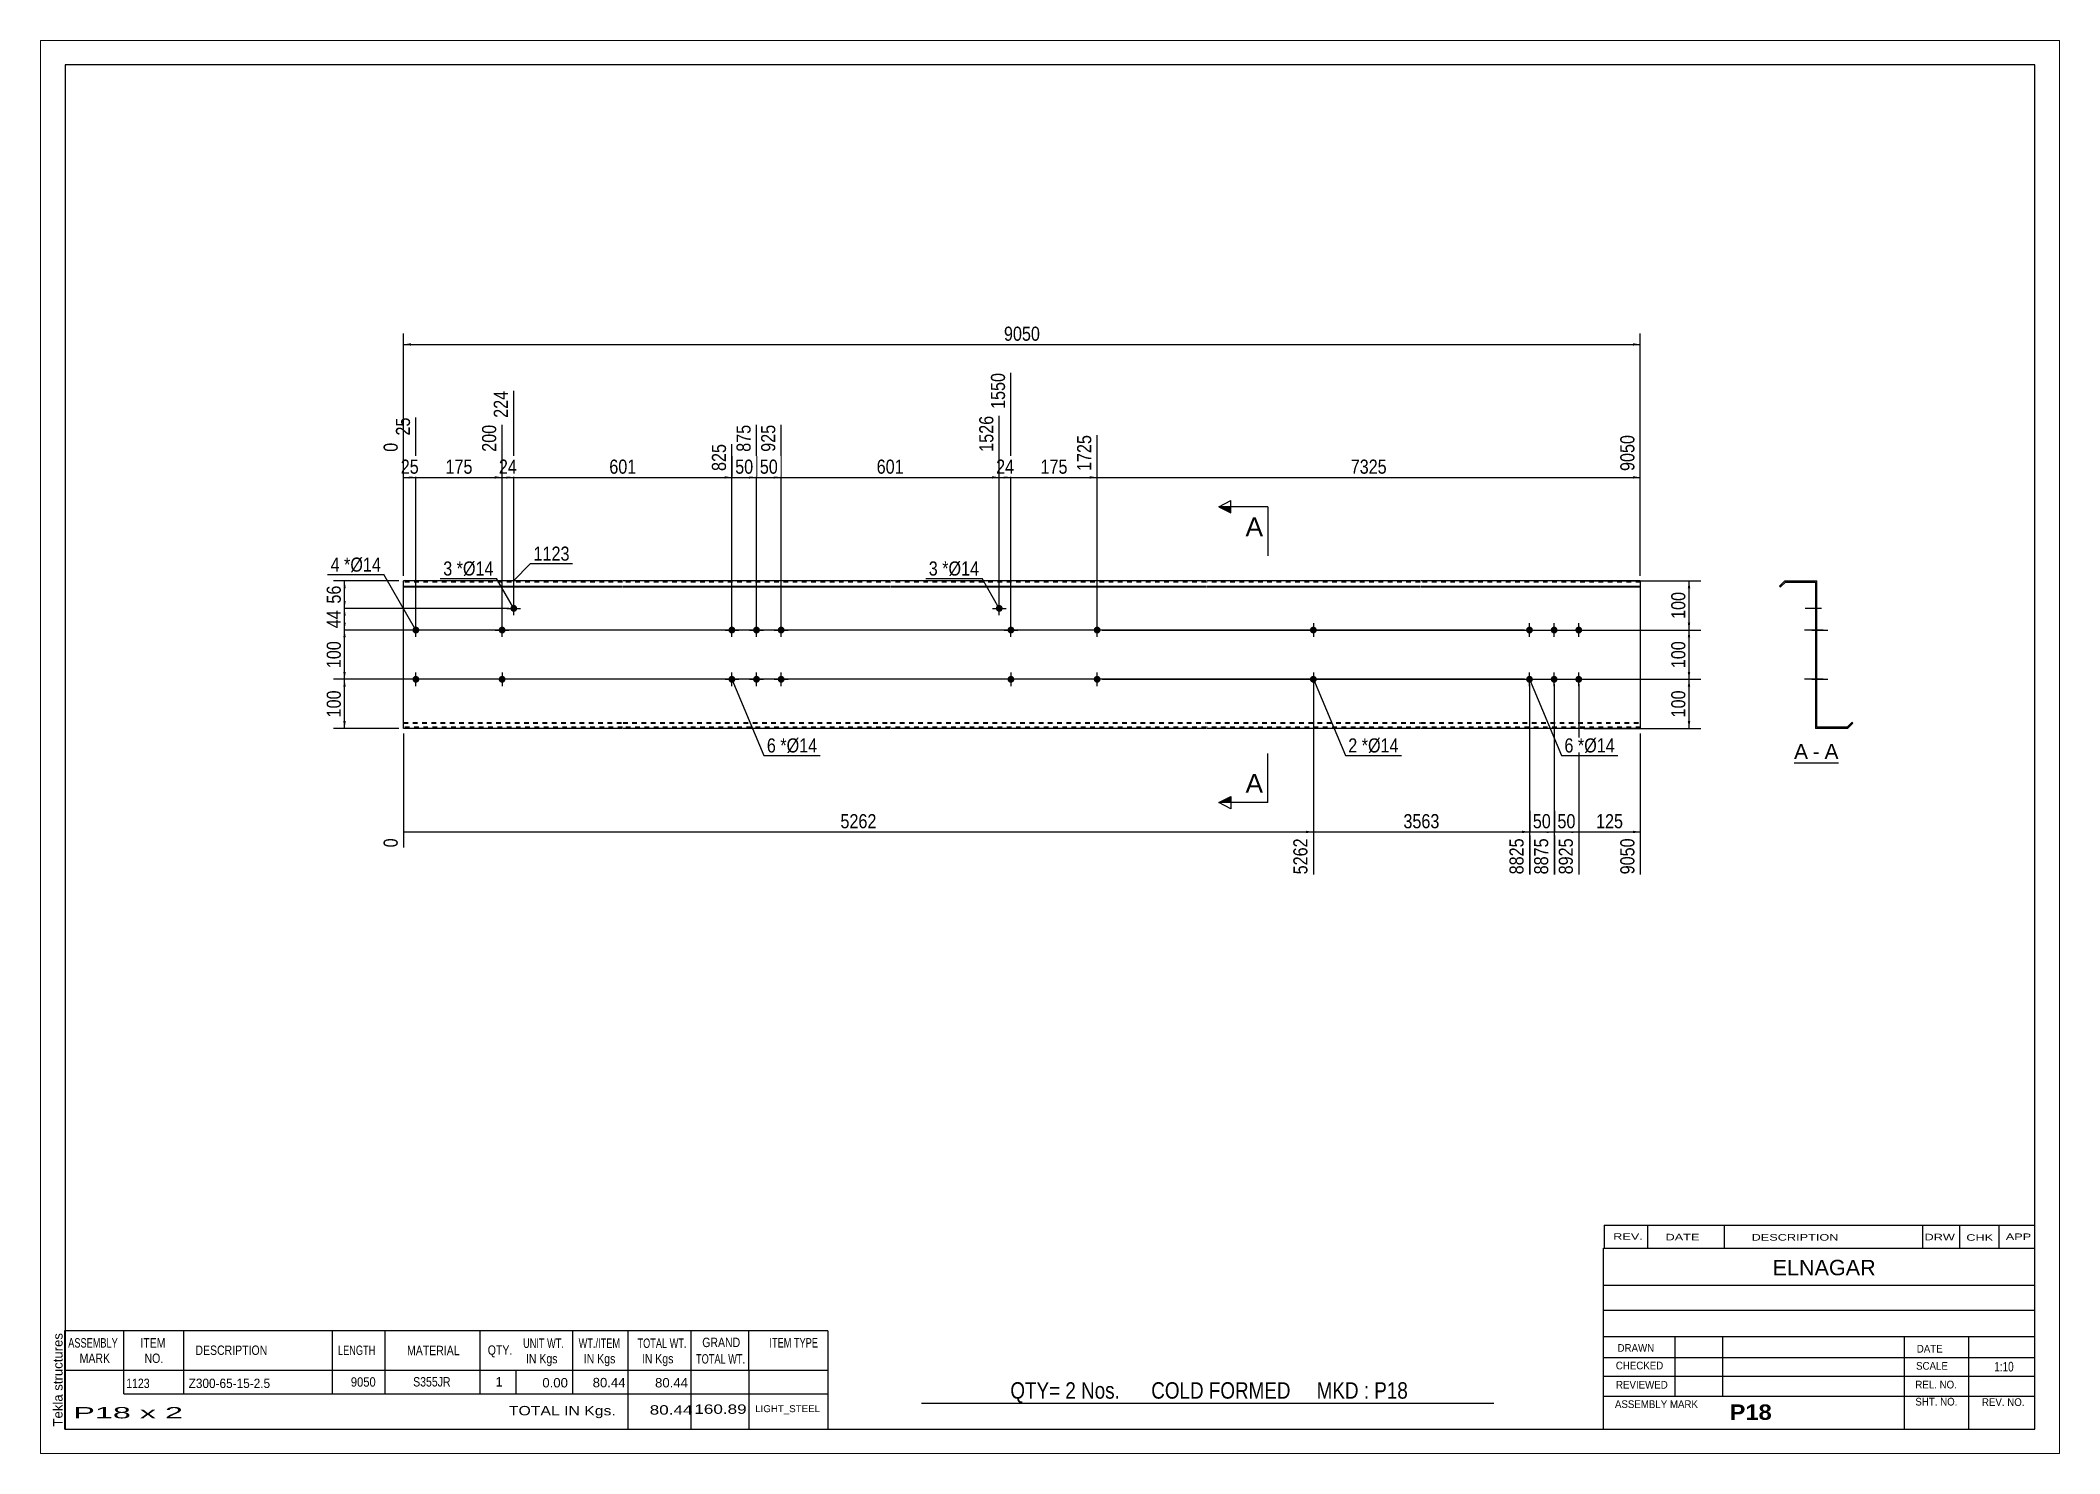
# Paper-space layout 'Layout1' of a CAD drawing. Header units: millimetres. Extents: x 0 to 410, y 0 to 287.
# The model-space entities are those that its viewports show. They can reach past a viewport. Long polylines and large blocks are cut down to what shows.
import ezdxf

# ---------------------------------------------------------------- set-up
doc = ezdxf.new("R2010")
doc.units = ezdxf.units.MM
doc.linetypes.add('DXK_LINE_DOT1', pattern=[1.8814, 0.9407, -0.9407])
doc.layers.add('Viewport layer', color=7, linetype='Continuous', plot=False)
doc.styles.add('Arial', font='ARIAL.TTF', dxfattribs={"height": 0.2})
doc.styles.add('Arial Bold', font='ARIALBD.TTF', dxfattribs={"height": 0.2})
doc.styles.add('Arial Narrow', font='ARIALN.TTF', dxfattribs={"height": 0.2})

# ---------------------------------------------------------------- blocks, each defined once
blk = doc.blocks.new('Unknown-629276472-1864')
at = {"color": 5, "linetype": 'Continuous'}
for p, q in [((331.25, 119.75), (-68.75, 119.75)), ((-68.75, 119.75), (-68.75, -157.25)), ((331.25, -157.25), (331.25, 119.75)), ((-68.75, -157.25), (331.25, -157.25))]:
    blk.add_line(p, q, dxfattribs=at)
at = {"color": 174, "linetype": 'Continuous', "style": 'Arial'}
blk.add_text('Tekla structures', height=1.9102, rotation=90, dxfattribs=at).set_placement((-69.25, -156.75))
blk = doc.blocks.new('Unknown-629276472-12 - 1220')
at = {"color": 7, "linetype": 'Continuous'}
blk.add_line((282.32, -21.95), (291.35, -21.95), dxfattribs=at)
at = {"color": 0, "linetype": 'Continuous'}
blk.add_wipeout([(285.16, -21.2), (285.16, -18), (282.32, -18), (282.32, -21.2)], dxfattribs=at)
blk.add_wipeout([(287.55, -21.2), (287.55, -18), (286.12, -18), (286.12, -21.2)], dxfattribs=at)
at = {"color": 96, "linetype": 'Continuous', "style": 'Arial'}
blk.add_text('A', height=3.06, dxfattribs=at).set_placement((282.32, -21.2))
at = {"color": 0, "linetype": 'Continuous'}
blk.add_wipeout([(291.35, -21.2), (291.35, -18), (288.51, -18), (288.51, -21.2)], dxfattribs=at)
at = {"color": 96, "linetype": 'Continuous', "style": 'Arial'}
for s, p in [('-', (286.12, -21.2)), ('A', (288.51, -21.2))]:
    blk.add_text(s, height=3.06, dxfattribs=at).set_placement(p)
blk = doc.blocks.new('Bolt-629276472-1207 - 1201')
at = {"linetype": 'Continuous'}
for points in [[(65.96, 5, -1), (67.36, 5, -1)], [(70.96, 5, -1), (72.36, 5, -1)], [(75.96, 5, -1), (77.36, 5, -1)], [(65.96, -5, -1), (67.36, -5, -1)], [(70.96, -5, -1), (72.36, -5, -1)], [(75.96, -5, -1), (77.36, -5, -1)]]:
    blk.add_hatch(color=3, dxfattribs=at).paths.add_polyline_path(points)
at = {"color": 3, "linetype": 'Continuous'}
for p, q in [((65.26, 5), (68.06, 5)), ((66.66, 3.6), (66.66, 6.4)), ((70.26, 5), (73.06, 5)), ((71.66, 3.6), (71.66, 6.4)), ((75.26, 5), (78.06, 5)), ((76.66, 3.6), (76.66, 6.4)), ((66.66, -6.4), (66.66, -3.6)), ((71.66, -6.4), (71.66, -3.6)), ((76.66, -6.4), (76.66, -3.6)), ((65.26, -5), (68.06, -5)), ((70.26, -5), (73.06, -5)), ((75.26, -5), (78.06, -5))]:
    blk.add_line(p, q, dxfattribs=at)
blk = doc.blocks.new('Bolt-629276472-1215 - 1201')
at = {"linetype": 'Continuous'}
for points in [[(1.8, -5, -1), (3.2, -5, -1)], [(140.12, -5, -1), (141.52, -5, -1)]]:
    blk.add_hatch(color=3, dxfattribs=at).paths.add_polyline_path(points)
at = {"color": 3, "linetype": 'Continuous'}
for p, q in [((2.5, -6.4), (2.5, -3.6)), ((140.82, -6.4), (140.82, -3.6)), ((3.9, -5), (1.1, -5)), ((142.22, -5), (139.42, -5))]:
    blk.add_line(p, q, dxfattribs=at)
blk = doc.blocks.new('Part-629276472-1204 - 1201')
at = {"color": 2, "linetype": 'Continuous'}
for p, q in [((0, -15), (0, 15)), ((44.46, 15), (0, 15)), ((0, 13.94), (44.46, 13.94)), ((0, 13.76), (44.46, 13.76)), ((98.76, 15), (44.56, 15)), ((44.56, 13.94), (98.76, 13.94)), ((44.56, 13.76), (98.76, 13.76)), ((162.92, 15), (98.86, 15)), ((98.86, 13.94), (162.92, 13.94)), ((98.86, 13.76), (162.92, 13.76)), ((206.42, 15), (163.02, 15)), ((163.02, 13.94), (206.42, 13.94)), ((163.02, 13.76), (206.42, 13.76)), ((251.11, 15), (206.52, 15)), ((206.52, 13.94), (251.11, 13.94)), ((206.52, 13.76), (251.11, 13.76)), ((251.11, 15), (251.11, -15)), ((44.46, -15), (0, -15)), ((98.76, -15), (44.56, -15)), ((162.92, -15), (98.86, -15)), ((206.42, -15), (163.02, -15)), ((251.11, -15), (206.52, -15))]:
    blk.add_line(p, q, dxfattribs=at)
at = {"color": 7, "linetype": 'DXK_LINE_DOT1'}
for p, q in [((44.46, 14.75), (0, 14.75)), ((98.76, 14.75), (44.56, 14.75)), ((162.92, 14.75), (98.86, 14.75)), ((206.42, 14.75), (163.02, 14.75)), ((251.11, 14.75), (206.52, 14.75)), ((0, -13.76), (44.46, -13.76)), ((0, -13.94), (44.46, -13.94)), ((44.46, -14.75), (0, -14.75)), ((44.56, -13.76), (98.76, -13.76)), ((44.56, -13.94), (98.76, -13.94)), ((98.76, -14.75), (44.56, -14.75)), ((98.86, -13.76), (162.92, -13.76)), ((98.86, -13.94), (162.92, -13.94)), ((162.92, -14.75), (98.86, -14.75)), ((163.02, -13.76), (206.42, -13.76)), ((163.02, -13.94), (206.42, -13.94)), ((206.42, -14.75), (163.02, -14.75)), ((206.52, -13.76), (251.11, -13.76)), ((206.52, -13.94), (251.11, -13.94)), ((251.11, -14.75), (206.52, -14.75))]:
    blk.add_line(p, q, dxfattribs=at)
blk = doc.blocks.new('Bolt-629276472-1205 - 1201')
at = {"linetype": 'Continuous'}
for points in [[(227.91, 5, -1), (229.31, 5, -1)], [(232.91, 5, -1), (234.31, 5, -1)], [(237.91, 5, -1), (239.31, 5, -1)], [(227.91, -5, -1), (229.31, -5, -1)], [(232.91, -5, -1), (234.31, -5, -1)], [(237.91, -5, -1), (239.31, -5, -1)]]:
    blk.add_hatch(color=3, dxfattribs=at).paths.add_polyline_path(points)
at = {"color": 3, "linetype": 'Continuous'}
for p, q in [((227.21, 5), (230.01, 5)), ((228.61, 3.6), (228.61, 6.4)), ((232.21, 5), (235.01, 5)), ((233.61, 3.6), (233.61, 6.4)), ((237.21, 5), (240.01, 5)), ((238.61, 3.6), (238.61, 6.4)), ((228.61, -6.4), (228.61, -3.6)), ((233.61, -6.4), (233.61, -3.6)), ((238.61, -6.4), (238.61, -3.6)), ((227.21, -5), (230.01, -5)), ((232.21, -5), (235.01, -5)), ((237.21, -5), (240.01, -5))]:
    blk.add_line(p, q, dxfattribs=at)
blk = doc.blocks.new('Bolt-629276472-1206 - 1201')
at = {"linetype": 'Continuous'}
for points in [[(185.42, 5, -1), (184.02, 5, -1)], [(185.42, -5, -1), (184.02, -5, -1)]]:
    blk.add_hatch(color=3, dxfattribs=at).paths.add_polyline_path(points)
at = {"color": 3, "linetype": 'Continuous'}
for p, q in [((186.12, 5), (183.32, 5)), ((184.72, 6.4), (184.72, 3.6)), ((184.72, -3.6), (184.72, -6.4)), ((186.12, -5), (183.32, -5))]:
    blk.add_line(p, q, dxfattribs=at)
blk = doc.blocks.new('Bolt-629276472-1208 - 1201')
at = {"linetype": 'Continuous'}
blk.add_hatch(color=3, dxfattribs=at).paths.add_polyline_path([(21.67, 9.4, -1), (23.07, 9.4, -1)])
at = {"color": 3, "linetype": 'Continuous'}
for p, q in [((20.97, 9.4), (23.77, 9.4)), ((22.37, 8), (22.37, 10.8))]:
    blk.add_line(p, q, dxfattribs=at)
blk = doc.blocks.new('Bolt-629276472-1209 - 1201')
at = {"linetype": 'Continuous'}
blk.add_hatch(color=3, dxfattribs=at).paths.add_polyline_path([(19.3, 5, -1), (20.7, 5, -1)])
at = {"color": 3, "linetype": 'Continuous'}
for p, q in [((18.6, 5), (21.4, 5)), ((20, 3.6), (20, 6.4))]:
    blk.add_line(p, q, dxfattribs=at)
blk = doc.blocks.new('Bolt-629276472-1210 - 1201')
at = {"linetype": 'Continuous'}
blk.add_hatch(color=3, dxfattribs=at).paths.add_polyline_path([(20.7, -5, -1), (19.3, -5, -1)])
at = {"color": 3, "linetype": 'Continuous'}
for p, q in [((20, -3.6), (20, -6.4)), ((21.4, -5), (18.6, -5))]:
    blk.add_line(p, q, dxfattribs=at)
blk = doc.blocks.new('Bolt-629276472-1211 - 1201')
at = {"linetype": 'Continuous'}
blk.add_hatch(color=3, dxfattribs=at).paths.add_polyline_path([(120.25, 9.4, -1), (121.65, 9.4, -1)])
at = {"color": 3, "linetype": 'Continuous'}
for p, q in [((119.55, 9.4), (122.35, 9.4)), ((120.95, 8), (120.95, 10.8))]:
    blk.add_line(p, q, dxfattribs=at)
blk = doc.blocks.new('Bolt-629276472-1212 - 1201')
at = {"linetype": 'Continuous'}
blk.add_hatch(color=3, dxfattribs=at).paths.add_polyline_path([(122.62, 5, -1), (124.02, 5, -1)])
at = {"color": 3, "linetype": 'Continuous'}
for p, q in [((121.92, 5), (124.72, 5)), ((123.32, 3.6), (123.32, 6.4))]:
    blk.add_line(p, q, dxfattribs=at)
blk = doc.blocks.new('Bolt-629276472-1213 - 1201')
at = {"linetype": 'Continuous'}
blk.add_hatch(color=3, dxfattribs=at).paths.add_polyline_path([(124.02, -5, -1), (122.62, -5, -1)])
at = {"color": 3, "linetype": 'Continuous'}
for p, q in [((123.32, -3.6), (123.32, -6.4)), ((124.72, -5), (121.92, -5))]:
    blk.add_line(p, q, dxfattribs=at)
blk = doc.blocks.new('Bolt-629276472-1214 - 1201')
at = {"linetype": 'Continuous'}
for points in [[(1.8, 5, -1), (3.2, 5, -1)], [(140.12, 5, -1), (141.52, 5, -1)]]:
    blk.add_hatch(color=3, dxfattribs=at).paths.add_polyline_path(points)
at = {"color": 3, "linetype": 'Continuous'}
for p, q in [((3.9, 5), (1.1, 5)), ((2.5, 3.6), (2.5, 6.4)), ((142.22, 5), (139.42, 5)), ((140.82, 3.6), (140.82, 6.4))]:
    blk.add_line(p, q, dxfattribs=at)
blk = doc.blocks.new('Bolt-629276472-1224 - 1220')
at = {"linetype": 'Continuous'}
for points in [[(286.71, 5.7), (286.71, 4.3), (286.96, 4.3), (286.96, 5.7)], [(286.71, 5.7), (286.71, 4.3), (286.96, 4.3), (286.96, 5.7)], [(286.71, 5.7), (286.71, 4.3), (286.96, 4.3), (286.96, 5.7)], [(286.71, -4.3), (286.71, -5.7), (286.96, -5.7), (286.96, -4.3)], [(286.71, -4.3), (286.71, -5.7), (286.96, -5.7), (286.96, -4.3)], [(286.71, -4.3), (286.71, -5.7), (286.96, -5.7), (286.96, -4.3)]]:
    blk.add_hatch(color=3, dxfattribs=at).paths.add_polyline_path(points)
at = {"color": 3, "linetype": 'Continuous'}
for p, q in [((288.26, 5), (284.46, 5)), ((288.26, 5), (284.46, 5)), ((288.26, 5), (284.46, 5)), ((286.96, 5.7), (286.71, 5.7)), ((286.96, 5.7), (286.71, 5.7)), ((286.96, 5.7), (286.71, 5.7)), ((286.96, 4.3), (286.71, 4.3)), ((286.96, 4.3), (286.71, 4.3)), ((286.96, 4.3), (286.71, 4.3)), ((288.26, -5), (284.46, -5)), ((288.26, -5), (284.46, -5)), ((288.26, -5), (284.46, -5)), ((286.96, -4.3), (286.71, -4.3)), ((286.96, -4.3), (286.71, -4.3)), ((286.96, -4.3), (286.71, -4.3)), ((286.96, -5.7), (286.71, -5.7)), ((286.96, -5.7), (286.71, -5.7)), ((286.96, -5.7), (286.71, -5.7))]:
    blk.add_line(p, q, dxfattribs=at)
blk = doc.blocks.new('Part-629276472-1221 - 1220')
at = {"color": 2, "linetype": 'Continuous'}
for p, q in [((280.46, 15), (279.4, 13.94)), ((279.4, 13.94), (279.58, 13.76)), ((279.58, 13.76), (280.56, 14.75)), ((280.46, 15), (286.96, 15)), ((280.56, 14.75), (286.71, 14.75)), ((286.71, 14.75), (286.71, -15)), ((286.96, -14.75), (286.96, 15)), ((293.21, -15), (286.71, -15)), ((293.11, -14.75), (286.96, -14.75)), ((294.09, -13.76), (293.11, -14.75)), ((293.21, -15), (294.27, -13.94)), ((294.27, -13.94), (294.09, -13.76))]:
    blk.add_line(p, q, dxfattribs=at)
blk = doc.blocks.new('Bolt-629276472-1222 - 1220')
at = {"linetype": 'Continuous'}
for points in [[(286.71, 5.7), (286.71, 4.3), (286.96, 4.3), (286.96, 5.7)], [(286.71, 5.7), (286.71, 4.3), (286.96, 4.3), (286.96, 5.7)], [(286.71, 5.7), (286.71, 4.3), (286.96, 4.3), (286.96, 5.7)], [(286.71, -4.3), (286.71, -5.7), (286.96, -5.7), (286.96, -4.3)], [(286.71, -4.3), (286.71, -5.7), (286.96, -5.7), (286.96, -4.3)], [(286.71, -4.3), (286.71, -5.7), (286.96, -5.7), (286.96, -4.3)]]:
    blk.add_hatch(color=3, dxfattribs=at).paths.add_polyline_path(points)
at = {"color": 3, "linetype": 'Continuous'}
for p, q in [((288.26, 5), (284.46, 5)), ((288.26, 5), (284.46, 5)), ((288.26, 5), (284.46, 5)), ((286.96, 5.7), (286.71, 5.7)), ((286.96, 5.7), (286.71, 5.7)), ((286.96, 5.7), (286.71, 5.7)), ((286.96, 4.3), (286.71, 4.3)), ((286.96, 4.3), (286.71, 4.3)), ((286.96, 4.3), (286.71, 4.3)), ((288.26, -5), (284.46, -5)), ((288.26, -5), (284.46, -5)), ((288.26, -5), (284.46, -5)), ((286.96, -4.3), (286.71, -4.3)), ((286.96, -4.3), (286.71, -4.3)), ((286.96, -4.3), (286.71, -4.3)), ((286.96, -5.7), (286.71, -5.7)), ((286.96, -5.7), (286.71, -5.7)), ((286.96, -5.7), (286.71, -5.7))]:
    blk.add_line(p, q, dxfattribs=at)
blk = doc.blocks.new('Bolt-629276472-1223 - 1220')
at = {"linetype": 'Continuous'}
for points in [[(286.96, 4.3), (286.96, 5.7), (286.71, 5.7), (286.71, 4.3)], [(286.96, -5.7), (286.96, -4.3), (286.71, -4.3), (286.71, -5.7)]]:
    blk.add_hatch(color=3, dxfattribs=at).paths.add_polyline_path(points)
at = {"color": 3, "linetype": 'Continuous'}
for p, q in [((286.96, 5), (284.71, 5)), ((286.96, 5.7), (286.71, 5.7)), ((286.96, 4.3), (286.71, 4.3)), ((286.96, -5), (284.71, -5)), ((286.96, -4.3), (286.71, -4.3)), ((286.96, -5.7), (286.71, -5.7))]:
    blk.add_line(p, q, dxfattribs=at)
blk = doc.blocks.new('Bolt-629276472-1225 - 1220')
at = {"linetype": 'Continuous'}
blk.add_hatch(color=3, dxfattribs=at).paths.add_polyline_path([(286.71, 10.1), (286.71, 8.7), (286.96, 8.7), (286.96, 10.1)])
at = {"color": 3, "linetype": 'Continuous'}
for p, q in [((287.91, 9.4), (284.61, 9.4)), ((286.96, 10.1), (286.71, 10.1)), ((286.96, 8.7), (286.71, 8.7))]:
    blk.add_line(p, q, dxfattribs=at)
blk = doc.blocks.new('Bolt-629276472-1226 - 1220')
at = {"linetype": 'Continuous'}
blk.add_hatch(color=3, dxfattribs=at).paths.add_polyline_path([(286.71, 5.7), (286.71, 4.3), (286.96, 4.3), (286.96, 5.7)])
at = {"color": 3, "linetype": 'Continuous'}
for p, q in [((287.91, 5), (284.61, 5)), ((286.96, 5.7), (286.71, 5.7)), ((286.96, 4.3), (286.71, 4.3))]:
    blk.add_line(p, q, dxfattribs=at)
blk = doc.blocks.new('Bolt-629276472-1227 - 1220')
at = {"linetype": 'Continuous'}
blk.add_hatch(color=3, dxfattribs=at).paths.add_polyline_path([(286.96, -5.7), (286.96, -4.3), (286.71, -4.3), (286.71, -5.7)])
at = {"color": 3, "linetype": 'Continuous'}
for p, q in [((286.96, -4.3), (286.71, -4.3)), ((287.76, -5), (286.71, -5)), ((286.96, -5.7), (286.71, -5.7))]:
    blk.add_line(p, q, dxfattribs=at)
blk = doc.blocks.new('Bolt-629276472-1228 - 1220')
at = {"linetype": 'Continuous'}
blk.add_hatch(color=3, dxfattribs=at).paths.add_polyline_path([(286.71, 10.1), (286.71, 8.7), (286.96, 8.7), (286.96, 10.1)])
at = {"color": 3, "linetype": 'Continuous'}
for p, q in [((287.91, 9.4), (284.61, 9.4)), ((286.96, 10.1), (286.71, 10.1)), ((286.96, 8.7), (286.71, 8.7))]:
    blk.add_line(p, q, dxfattribs=at)
blk = doc.blocks.new('Bolt-629276472-1229 - 1220')
at = {"linetype": 'Continuous'}
blk.add_hatch(color=3, dxfattribs=at).paths.add_polyline_path([(286.71, 5.7), (286.71, 4.3), (286.96, 4.3), (286.96, 5.7)])
at = {"color": 3, "linetype": 'Continuous'}
for p, q in [((287.91, 5), (284.61, 5)), ((286.96, 5.7), (286.71, 5.7)), ((286.96, 4.3), (286.71, 4.3))]:
    blk.add_line(p, q, dxfattribs=at)
blk = doc.blocks.new('Bolt-629276472-1230 - 1220')
at = {"linetype": 'Continuous'}
blk.add_hatch(color=3, dxfattribs=at).paths.add_polyline_path([(286.96, -5.7), (286.96, -4.3), (286.71, -4.3), (286.71, -5.7)])
at = {"color": 3, "linetype": 'Continuous'}
for p, q in [((286.96, -4.3), (286.71, -4.3)), ((287.76, -5), (286.71, -5)), ((286.96, -5.7), (286.71, -5.7))]:
    blk.add_line(p, q, dxfattribs=at)
blk = doc.blocks.new('Bolt-629276472-1231 - 1220')
at = {"linetype": 'Continuous'}
blk.add_hatch(color=3, dxfattribs=at).paths.add_polyline_path([(286.71, 5.7), (286.71, 4.3), (286.96, 4.3), (286.96, 5.7)])
blk.add_hatch(color=3, dxfattribs=at).paths.add_polyline_path([(286.71, 5.7), (286.71, 4.3), (286.96, 4.3), (286.96, 5.7)])
at = {"color": 3, "linetype": 'Continuous'}
for p, q in [((285.91, 5), (289.21, 5)), ((285.91, 5), (289.21, 5)), ((286.71, 5.7), (286.96, 5.7)), ((286.71, 5.7), (286.96, 5.7)), ((286.71, 4.3), (286.96, 4.3)), ((286.71, 4.3), (286.96, 4.3))]:
    blk.add_line(p, q, dxfattribs=at)
blk = doc.blocks.new('Bolt-629276472-1232 - 1220')
at = {"linetype": 'Continuous'}
blk.add_hatch(color=3, dxfattribs=at).paths.add_polyline_path([(286.71, -4.3), (286.71, -5.7), (286.96, -5.7), (286.96, -4.3)])
blk.add_hatch(color=3, dxfattribs=at).paths.add_polyline_path([(286.71, -4.3), (286.71, -5.7), (286.96, -5.7), (286.96, -4.3)])
at = {"color": 3, "linetype": 'Continuous'}
for p, q in [((285.91, -5), (289.21, -5)), ((285.91, -5), (289.21, -5)), ((286.71, -4.3), (286.96, -4.3)), ((286.71, -4.3), (286.96, -4.3)), ((286.71, -5.7), (286.96, -5.7)), ((286.71, -5.7), (286.96, -5.7))]:
    blk.add_line(p, q, dxfattribs=at)
blk = doc.blocks.new('StraightDimension-629276472-1334 - 1201')
at = {"linetype": 'Continuous'}
for points in [[(260.75, 13.5), (261, 15), (261.25, 13.5)], [(261.25, 6.5), (261, 5), (260.75, 6.5)]]:
    blk.add_hatch(color=7, dxfattribs=at).paths.add_polyline_path(points)
at = {"color": 7, "linetype": 'Continuous'}
for p, q in [((239.61, 15), (263.4, 15)), ((261, 5), (261, 15)), ((141.82, 5), (263.4, 5))]:
    blk.add_line(p, q, dxfattribs=at)
at = {"color": 0}
blk.add_wipeout([(260.85, 13.34), (256.65, 13.34), (256.65, 6.66), (260.85, 6.66)], dxfattribs=at)
at = {"color": 3, "style": 'Arial Narrow'}
blk.add_text('100', height=2.863, rotation=90.0002, dxfattribs=at).set_placement((260.25, 7.26))
blk = doc.blocks.new('StraightDimension-629276472-1295 - 1201')
at = {"linetype": 'Continuous'}
blk.add_hatch(color=7, dxfattribs=at).paths.add_polyline_path([(237.11, -35.75), (238.61, -36), (237.11, -36.25)])
at = {"color": 7, "linetype": 'Continuous'}
for p, q in [((233.61, -6), (233.61, -44.61)), ((238.61, -6), (238.61, -44.61)), ((233.61, -36), (238.61, -36))]:
    blk.add_line(p, q, dxfattribs=at)
at = {"color": 0}
blk.add_wipeout([(238.54, -35.85), (238.54, -31.65), (233.69, -31.65), (233.69, -35.85)], dxfattribs=at)
at = {"color": 0, "linetype": 'Continuous'}
blk.add_wipeout([(238.01, -36.7), (233.81, -36.7), (233.81, -45.21), (238.01, -45.21)], dxfattribs=at)
at = {"color": 3, "style": 'Arial Narrow'}
blk.add_text('50', height=2.863, dxfattribs=at).set_placement((234.29, -35.25))
at = {"color": 3, "linetype": 'Continuous', "style": 'Arial Narrow'}
blk.add_text('8925', height=2.863, rotation=90.0002, dxfattribs=at).set_placement((237.41, -44.61))
blk = doc.blocks.new('StraightDimension-629276472-1314 - 1201')
at = {"linetype": 'Continuous'}
for points in [[(-12.25, 13.5), (-12, 15), (-11.75, 13.5)], [(-11.75, 10.9), (-12, 9.4), (-12.25, 10.9)]]:
    blk.add_hatch(color=7, dxfattribs=at).paths.add_polyline_path(points)
at = {"color": 7, "linetype": 'Continuous'}
for p, q in [((-1, 15), (-14.25, 15)), ((-12, 9.4), (-12, 15)), ((21.37, 9.4), (-14.25, 9.4))]:
    blk.add_line(p, q, dxfattribs=at)
at = {"color": 0}
blk.add_wipeout([(-12.15, 14.63), (-16.35, 14.63), (-16.35, 9.77), (-12.15, 9.77)], dxfattribs=at)
at = {"color": 3, "style": 'Arial Narrow'}
blk.add_text('56', height=2.863, rotation=90.0002, dxfattribs=at).set_placement((-12.75, 10.37))
blk = doc.blocks.new('StraightDimension-629276472-1317 - 1201')
at = {"linetype": 'Continuous'}
for points in [[(-12.25, -6.5), (-12, -5), (-11.75, -6.5)], [(-11.75, -13.5), (-12, -15), (-12.25, -13.5)]]:
    blk.add_hatch(color=7, dxfattribs=at).paths.add_polyline_path(points)
at = {"color": 7, "linetype": 'Continuous'}
for p, q in [((227.61, -5), (-14.25, -5)), ((-12, -15), (-12, -5)), ((-1, -15), (-14.25, -15))]:
    blk.add_line(p, q, dxfattribs=at)
at = {"color": 0}
blk.add_wipeout([(-12.15, -6.66), (-16.35, -6.66), (-16.35, -13.34), (-12.15, -13.34)], dxfattribs=at)
at = {"color": 3, "style": 'Arial Narrow'}
blk.add_text('100', height=2.863, rotation=90.0002, dxfattribs=at).set_placement((-12.75, -12.74))
blk = doc.blocks.new('StraightDimension-629276472-1246 - 1201')
at = {"linetype": 'Continuous'}
blk.add_hatch(color=7, dxfattribs=at).paths.add_polyline_path([(139.32, 36.25), (140.82, 36), (139.32, 35.75)])
at = {"color": 7, "linetype": 'Continuous'}
for p, q in [((123.32, 6), (123.32, 57.21)), ((140.82, 6), (140.82, 44.61)), ((123.32, 36), (140.82, 36))]:
    blk.add_line(p, q, dxfattribs=at)
at = {"color": 0}
blk.add_wipeout([(135.41, 36.15), (135.41, 40.35), (128.73, 40.35), (128.73, 36.15)], dxfattribs=at)
at = {"color": 0, "linetype": 'Continuous'}
blk.add_wipeout([(140.22, 45.21), (136.02, 45.21), (136.02, 36.7), (140.22, 36.7)], dxfattribs=at)
at = {"color": 3, "linetype": 'Continuous', "style": 'Arial Narrow'}
blk.add_text('1725', height=2.863, rotation=90.0002, dxfattribs=at).set_placement((139.62, 37.3))
at = {"color": 3, "style": 'Arial Narrow'}
blk.add_text('175', height=2.863, dxfattribs=at).set_placement((129.33, 36.75))
blk = doc.blocks.new('StraightDimension-629276472-1245 - 1201')
at = {"linetype": 'Continuous'}
blk.add_hatch(color=7, dxfattribs=at).paths.add_polyline_path([(249.61, 36.25), (251.11, 36), (249.61, 35.75)])
at = {"color": 7, "linetype": 'Continuous'}
for p, q in [((140.82, 6), (140.82, 44.61)), ((251.11, 16), (251.11, 44.61)), ((140.82, 36), (251.11, 36))]:
    blk.add_line(p, q, dxfattribs=at)
at = {"color": 0, "linetype": 'Continuous'}
blk.add_wipeout([(250.51, 45.21), (246.31, 45.21), (246.31, 36.7), (250.51, 36.7)], dxfattribs=at)
at = {"color": 0}
blk.add_wipeout([(200.22, 36.15), (200.22, 40.35), (191.71, 40.35), (191.71, 36.15)], dxfattribs=at)
at = {"color": 3, "linetype": 'Continuous', "style": 'Arial Narrow'}
blk.add_text('9050', height=2.863, rotation=90.0002, dxfattribs=at).set_placement((249.91, 37.3))
at = {"color": 3, "style": 'Arial Narrow'}
blk.add_text('7325', height=2.863, dxfattribs=at).set_placement((192.31, 36.75))
blk = doc.blocks.new('StraightDimension-629276472-1296 - 1201')
at = {"linetype": 'Continuous'}
blk.add_hatch(color=7, dxfattribs=at).paths.add_polyline_path([(232.11, -35.75), (233.61, -36), (232.11, -36.25)])
at = {"color": 7, "linetype": 'Continuous'}
for p, q in [((228.61, -6), (228.61, -44.61)), ((233.61, -6), (233.61, -44.61)), ((228.61, -36), (233.61, -36))]:
    blk.add_line(p, q, dxfattribs=at)
at = {"color": 0}
blk.add_wipeout([(233.54, -35.85), (233.54, -31.65), (228.69, -31.65), (228.69, -35.85)], dxfattribs=at)
at = {"color": 0, "linetype": 'Continuous'}
blk.add_wipeout([(233.01, -36.7), (228.81, -36.7), (228.81, -45.21), (233.01, -45.21)], dxfattribs=at)
at = {"color": 3, "style": 'Arial Narrow'}
blk.add_text('50', height=2.863, dxfattribs=at).set_placement((229.29, -35.25))
at = {"color": 3, "linetype": 'Continuous', "style": 'Arial Narrow'}
blk.add_text('8875', height=2.863, rotation=90.0002, dxfattribs=at).set_placement((232.41, -44.61))
blk = doc.blocks.new('StraightDimension-629276472-1247 - 1201')
at = {"linetype": 'Continuous'}
blk.add_hatch(color=7, dxfattribs=at).paths.add_polyline_path([(121.82, 36.25), (123.32, 36), (121.82, 35.75)])
at = {"color": 7, "linetype": 'Continuous'}
for p, q in [((123.32, 6), (123.32, 57.21)), ((120.95, 10.4), (120.95, 48.51)), ((120.95, 36), (123.32, 36))]:
    blk.add_line(p, q, dxfattribs=at)
at = {"color": 0, "linetype": 'Continuous'}
blk.add_wipeout([(122.72, 57.81), (118.52, 57.81), (118.52, 49.3), (122.72, 49.3)], dxfattribs=at)
at = {"color": 0}
blk.add_wipeout([(124.57, 36.15), (124.57, 40.35), (119.71, 40.35), (119.71, 36.15)], dxfattribs=at)
at = {"color": 3, "linetype": 'Continuous', "style": 'Arial Narrow'}
blk.add_text('1550', height=2.863, rotation=90.0002, dxfattribs=at).set_placement((122.12, 49.9))
at = {"color": 3, "style": 'Arial Narrow'}
blk.add_text('24', height=2.863, dxfattribs=at).set_placement((120.31, 36.75))
blk = doc.blocks.new('StraightDimension-629276472-1248 - 1201')
at = {"linetype": 'Continuous'}
blk.add_hatch(color=7, dxfattribs=at).paths.add_polyline_path([(119.45, 36.25), (120.95, 36), (119.45, 35.75)])
at = {"color": 7, "linetype": 'Continuous'}
for p, q in [((76.66, 6), (76.66, 46.68)), ((120.95, 10.4), (120.95, 48.51)), ((76.66, 36), (120.95, 36))]:
    blk.add_line(p, q, dxfattribs=at)
at = {"color": 0, "linetype": 'Continuous'}
blk.add_wipeout([(120.35, 49.11), (116.15, 49.11), (116.15, 40.6), (120.35, 40.6)], dxfattribs=at)
at = {"color": 0}
blk.add_wipeout([(102.15, 36.15), (102.15, 40.35), (95.46, 40.35), (95.46, 36.15)], dxfattribs=at)
at = {"color": 3, "linetype": 'Continuous', "style": 'Arial Narrow'}
blk.add_text('1526', height=2.863, rotation=90.0002, dxfattribs=at).set_placement((119.75, 41.2))
at = {"color": 3, "style": 'Arial Narrow'}
blk.add_text('601', height=2.863, dxfattribs=at).set_placement((96.06, 36.75))
blk = doc.blocks.new('StraightDimension-629276472-1249 - 1201')
at = {"linetype": 'Continuous'}
blk.add_hatch(color=7, dxfattribs=at).paths.add_polyline_path([(75.16, 36.25), (76.66, 36), (75.16, 35.75)])
at = {"color": 7, "linetype": 'Continuous'}
for p, q in [((71.66, 6), (71.66, 46.68)), ((76.66, 6), (76.66, 46.68)), ((71.66, 36), (76.66, 36))]:
    blk.add_line(p, q, dxfattribs=at)
at = {"color": 0}
blk.add_wipeout([(76.59, 36.15), (76.59, 40.35), (71.73, 40.35), (71.73, 36.15)], dxfattribs=at)
at = {"color": 0, "linetype": 'Continuous'}
blk.add_wipeout([(76.06, 47.28), (71.86, 47.28), (71.86, 40.6), (76.06, 40.6)], dxfattribs=at)
at = {"color": 3, "linetype": 'Continuous', "style": 'Arial Narrow'}
blk.add_text('925', height=2.863, rotation=90.0002, dxfattribs=at).set_placement((75.46, 41.2))
at = {"color": 3, "style": 'Arial Narrow'}
blk.add_text('50', height=2.863, dxfattribs=at).set_placement((72.33, 36.75))
blk = doc.blocks.new('StraightDimension-629276472-1250 - 1201')
at = {"linetype": 'Continuous'}
blk.add_hatch(color=7, dxfattribs=at).paths.add_polyline_path([(70.16, 36.25), (71.66, 36), (70.16, 35.75)])
at = {"color": 7, "linetype": 'Continuous'}
for p, q in [((71.66, 6), (71.66, 46.68)), ((66.66, 6), (66.66, 42.78)), ((66.66, 36), (71.66, 36))]:
    blk.add_line(p, q, dxfattribs=at)
at = {"color": 0}
blk.add_wipeout([(71.59, 36.15), (71.59, 40.35), (66.73, 40.35), (66.73, 36.15)], dxfattribs=at)
at = {"color": 0, "linetype": 'Continuous'}
blk.add_wipeout([(71.06, 47.28), (66.86, 47.28), (66.86, 40.6), (71.06, 40.6)], dxfattribs=at)
at = {"color": 3, "linetype": 'Continuous', "style": 'Arial Narrow'}
blk.add_text('875', height=2.863, rotation=90.0002, dxfattribs=at).set_placement((70.46, 41.2))
at = {"color": 3, "style": 'Arial Narrow'}
blk.add_text('50', height=2.863, dxfattribs=at).set_placement((67.33, 36.75))
blk = doc.blocks.new('StraightDimension-629276472-1316 - 1201')
at = {"linetype": 'Continuous'}
for points in [[(-12.25, 3.5), (-12, 5), (-11.75, 3.5)], [(-11.75, -3.5), (-12, -5), (-12.25, -3.5)]]:
    blk.add_hatch(color=7, dxfattribs=at).paths.add_polyline_path(points)
at = {"color": 7, "linetype": 'Continuous'}
for p, q in [((227.61, 5), (-14.25, 5)), ((-12, -5), (-12, 5)), ((227.61, -5), (-14.25, -5))]:
    blk.add_line(p, q, dxfattribs=at)
at = {"color": 0}
blk.add_wipeout([(-12.15, 3.34), (-16.35, 3.34), (-16.35, -3.34), (-12.15, -3.34)], dxfattribs=at)
at = {"color": 3, "style": 'Arial Narrow'}
blk.add_text('100', height=2.863, rotation=90.0002, dxfattribs=at).set_placement((-12.75, -2.74))
blk = doc.blocks.new('StraightDimension-629276472-1251 - 1201')
at = {"linetype": 'Continuous'}
blk.add_hatch(color=7, dxfattribs=at).paths.add_polyline_path([(65.16, 36.25), (66.66, 36), (65.16, 35.75)])
at = {"color": 7, "linetype": 'Continuous'}
for p, q in [((22.37, 10.4), (22.37, 53.58)), ((66.66, 6), (66.66, 42.78)), ((22.37, 36), (66.66, 36))]:
    blk.add_line(p, q, dxfattribs=at)
at = {"color": 0, "linetype": 'Continuous'}
blk.add_wipeout([(66.06, 43.38), (61.86, 43.38), (61.86, 36.7), (66.06, 36.7)], dxfattribs=at)
at = {"color": 0}
blk.add_wipeout([(47.86, 36.15), (47.86, 40.35), (41.17, 40.35), (41.17, 36.15)], dxfattribs=at)
at = {"color": 3, "linetype": 'Continuous', "style": 'Arial Narrow'}
blk.add_text('825', height=2.863, rotation=90.0002, dxfattribs=at).set_placement((65.46, 37.3))
at = {"color": 3, "style": 'Arial Narrow'}
blk.add_text('601', height=2.863, dxfattribs=at).set_placement((41.77, 36.75))
blk = doc.blocks.new('StraightDimension-629276472-1315 - 1201')
at = {"linetype": 'Continuous'}
for points in [[(-12.25, 7.9), (-12, 9.4), (-11.75, 7.9)], [(-11.75, 6.5), (-12, 5), (-12.25, 6.5)]]:
    blk.add_hatch(color=7, dxfattribs=at).paths.add_polyline_path(points)
at = {"color": 7, "linetype": 'Continuous'}
for p, q in [((21.37, 9.4), (-14.25, 9.4)), ((-12, 5), (-12, 9.4)), ((227.61, 5), (-14.25, 5))]:
    blk.add_line(p, q, dxfattribs=at)
at = {"color": 0}
blk.add_wipeout([(-12.15, 9.63), (-16.35, 9.63), (-16.35, 4.77), (-12.15, 4.77)], dxfattribs=at)
at = {"color": 3, "style": 'Arial Narrow'}
blk.add_text('44', height=2.863, rotation=90.0002, dxfattribs=at).set_placement((-12.75, 5.37))
blk = doc.blocks.new('StraightDimension-629276472-1252 - 1201')
at = {"linetype": 'Continuous'}
blk.add_hatch(color=7, dxfattribs=at).paths.add_polyline_path([(20.87, 36.25), (22.37, 36), (20.87, 35.75)])
at = {"color": 7, "linetype": 'Continuous'}
for p, q in [((22.37, 10.4), (22.37, 53.58)), ((20, 6), (20, 46.68)), ((20, 36), (22.37, 36))]:
    blk.add_line(p, q, dxfattribs=at)
at = {"color": 0, "linetype": 'Continuous'}
blk.add_wipeout([(21.77, 54.18), (17.57, 54.18), (17.57, 47.5), (21.77, 47.5)], dxfattribs=at)
at = {"color": 0}
blk.add_wipeout([(23.61, 36.15), (23.61, 40.35), (18.75, 40.35), (18.75, 36.15)], dxfattribs=at)
at = {"color": 3, "linetype": 'Continuous', "style": 'Arial Narrow'}
blk.add_text('224', height=2.863, rotation=90.0002, dxfattribs=at).set_placement((21.17, 48.1))
at = {"color": 3, "style": 'Arial Narrow'}
blk.add_text('24', height=2.863, dxfattribs=at).set_placement((19.35, 36.75))
blk = doc.blocks.new('StraightDimension-629276472-1253 - 1201')
at = {"linetype": 'Continuous'}
blk.add_hatch(color=7, dxfattribs=at).paths.add_polyline_path([(18.5, 36.25), (20, 36), (18.5, 35.75)])
at = {"color": 7, "linetype": 'Continuous'}
for p, q in [((2.5, 6), (2.5, 48.16)), ((20, 6), (20, 46.68)), ((2.5, 36), (20, 36))]:
    blk.add_line(p, q, dxfattribs=at)
at = {"color": 0}
blk.add_wipeout([(14.59, 36.15), (14.59, 40.35), (7.91, 40.35), (7.91, 36.15)], dxfattribs=at)
at = {"color": 0, "linetype": 'Continuous'}
blk.add_wipeout([(19.4, 47.28), (15.2, 47.28), (15.2, 40.6), (19.4, 40.6)], dxfattribs=at)
at = {"color": 3, "linetype": 'Continuous', "style": 'Arial Narrow'}
blk.add_text('200', height=2.863, rotation=90.0002, dxfattribs=at).set_placement((18.8, 41.2))
at = {"color": 3, "style": 'Arial Narrow'}
blk.add_text('175', height=2.863, dxfattribs=at).set_placement((8.51, 36.75))
blk = doc.blocks.new('StraightDimension-629276472-1254 - 1201')
at = {"linetype": 'Continuous'}
blk.add_hatch(color=7, dxfattribs=at).paths.add_polyline_path([(1, 36.25), (2.5, 36), (1, 35.75)])
at = {"color": 7, "linetype": 'Continuous'}
for p, q in [((2.5, 6), (2.5, 48.16)), ((0, 16), (0, 43.03)), ((0, 36), (2.5, 36))]:
    blk.add_line(p, q, dxfattribs=at)
at = {"color": 0, "linetype": 'Continuous'}
blk.add_wipeout([(1.9, 48.76), (-2.3, 48.76), (-2.3, 43.9), (1.9, 43.9)], dxfattribs=at)
at = {"color": 0}
blk.add_wipeout([(3.68, 36.15), (3.68, 40.35), (-1.18, 40.35), (-1.18, 36.15)], dxfattribs=at)
at = {"color": 0, "linetype": 'Continuous'}
blk.add_wipeout([(-0.6, 43.63), (-4.8, 43.63), (-4.8, 40.6), (-0.6, 40.6)], dxfattribs=at)
at = {"color": 3, "linetype": 'Continuous', "style": 'Arial Narrow'}
for s, height, p in [('25', 2.863, (1.3, 44.5)), ('0', 2.86, (-1.2, 41.2))]:
    blk.add_text(s, height=height, rotation=90.0002, dxfattribs=at).set_placement(p)
at = {"color": 3, "style": 'Arial Narrow'}
blk.add_text('25', height=2.863, dxfattribs=at).set_placement((-0.58, 36.75))
blk = doc.blocks.new('StraightDimension-629276472-1294 - 1201')
at = {"linetype": 'Continuous'}
blk.add_hatch(color=7, dxfattribs=at).paths.add_polyline_path([(249.61, -35.75), (251.11, -36), (249.61, -36.25)])
at = {"color": 7, "linetype": 'Continuous'}
for p, q in [((238.61, -6), (238.61, -44.61)), ((251.11, -16), (251.11, -44.61)), ((238.61, -36), (251.11, -36))]:
    blk.add_line(p, q, dxfattribs=at)
at = {"color": 0}
blk.add_wipeout([(248.21, -35.85), (248.21, -31.65), (241.52, -31.65), (241.52, -35.85)], dxfattribs=at)
at = {"color": 0, "linetype": 'Continuous'}
blk.add_wipeout([(250.51, -36.7), (246.31, -36.7), (246.31, -45.21), (250.51, -45.21)], dxfattribs=at)
at = {"color": 3, "style": 'Arial Narrow'}
blk.add_text('125', height=2.863, dxfattribs=at).set_placement((242.12, -35.25))
at = {"color": 3, "linetype": 'Continuous', "style": 'Arial Narrow'}
blk.add_text('9050', height=2.863, rotation=90.0002, dxfattribs=at).set_placement((249.91, -44.61))
blk = doc.blocks.new('StraightDimension-629276472-1297 - 1201')
at = {"linetype": 'Continuous'}
blk.add_hatch(color=7, dxfattribs=at).paths.add_polyline_path([(227.11, -35.75), (228.61, -36), (227.11, -36.25)])
at = {"color": 7, "linetype": 'Continuous'}
for p, q in [((184.72, -6), (184.72, -44.61)), ((228.61, -6), (228.61, -44.61)), ((184.72, -36), (228.61, -36))]:
    blk.add_line(p, q, dxfattribs=at)
at = {"color": 0}
blk.add_wipeout([(210.92, -35.85), (210.92, -31.65), (202.41, -31.65), (202.41, -35.85)], dxfattribs=at)
at = {"color": 0, "linetype": 'Continuous'}
blk.add_wipeout([(228.01, -36.7), (223.81, -36.7), (223.81, -45.21), (228.01, -45.21)], dxfattribs=at)
at = {"color": 3, "style": 'Arial Narrow'}
blk.add_text('3563', height=2.863, dxfattribs=at).set_placement((203.01, -35.25))
at = {"color": 3, "linetype": 'Continuous', "style": 'Arial Narrow'}
blk.add_text('8825', height=2.863, rotation=90.0002, dxfattribs=at).set_placement((227.41, -44.61))
blk = doc.blocks.new('StraightDimension-629276472-1298 - 1201')
at = {"linetype": 'Continuous'}
blk.add_hatch(color=7, dxfattribs=at).paths.add_polyline_path([(183.22, -35.75), (184.72, -36), (183.22, -36.25)])
at = {"color": 7, "linetype": 'Continuous'}
for p, q in [((184.72, -6), (184.72, -44.61)), ((0, -16), (0, -39.13)), ((0, -36), (184.72, -36))]:
    blk.add_line(p, q, dxfattribs=at)
at = {"color": 0}
blk.add_wipeout([(96.61, -35.85), (96.61, -31.65), (88.1, -31.65), (88.1, -35.85)], dxfattribs=at)
at = {"color": 0, "linetype": 'Continuous'}
for points in [[(-0.6, -36.7), (-4.8, -36.7), (-4.8, -39.73), (-0.6, -39.73)], [(184.12, -36.7), (179.92, -36.7), (179.92, -45.21), (184.12, -45.21)]]:
    blk.add_wipeout(points, dxfattribs=at)
at = {"color": 3, "style": 'Arial Narrow'}
blk.add_text('5262', height=2.863, dxfattribs=at).set_placement((88.7, -35.25))
at = {"color": 3, "linetype": 'Continuous', "style": 'Arial Narrow'}
for s, height, p in [('0', 2.86, (-1.2, -39.13)), ('5262', 2.863, (183.52, -44.61))]:
    blk.add_text(s, height=height, rotation=90.0002, dxfattribs=at).set_placement(p)
blk = doc.blocks.new('StraightDimension-629276472-1335 - 1201')
at = {"linetype": 'Continuous'}
for points in [[(260.75, 3.5), (261, 5), (261.25, 3.5)], [(261.25, -3.5), (261, -5), (260.75, -3.5)]]:
    blk.add_hatch(color=7, dxfattribs=at).paths.add_polyline_path(points)
at = {"color": 7, "linetype": 'Continuous'}
for p, q in [((141.82, 5), (263.4, 5)), ((261, -5), (261, 5)), ((141.82, -5), (263.4, -5))]:
    blk.add_line(p, q, dxfattribs=at)
at = {"color": 0}
blk.add_wipeout([(260.85, 3.34), (256.65, 3.34), (256.65, -3.34), (260.85, -3.34)], dxfattribs=at)
at = {"color": 3, "style": 'Arial Narrow'}
blk.add_text('100', height=2.863, rotation=90.0002, dxfattribs=at).set_placement((260.25, -2.74))
blk = doc.blocks.new('StraightDimension-629276472-1336 - 1201')
at = {"linetype": 'Continuous'}
for points in [[(260.75, -6.5), (261, -5), (261.25, -6.5)], [(261.25, -13.5), (261, -15), (260.75, -13.5)]]:
    blk.add_hatch(color=7, dxfattribs=at).paths.add_polyline_path(points)
at = {"color": 7, "linetype": 'Continuous'}
for p, q in [((141.82, -5), (263.4, -5)), ((261, -15), (261, -5)), ((239.61, -15), (263.4, -15))]:
    blk.add_line(p, q, dxfattribs=at)
at = {"color": 0}
blk.add_wipeout([(260.85, -6.66), (256.65, -6.66), (256.65, -13.34), (260.85, -13.34)], dxfattribs=at)
at = {"color": 3, "style": 'Arial Narrow'}
blk.add_text('100', height=2.863, rotation=90.0002, dxfattribs=at).set_placement((260.25, -12.74))
blk = doc.blocks.new('StraightDimension-629276472-1350 - 1201')
at = {"linetype": 'Continuous'}
for points in [[(1.5, 62.75), (0, 63), (1.5, 63.25)], [(249.61, 63.25), (251.11, 63), (249.61, 62.75)]]:
    blk.add_hatch(color=7, dxfattribs=at).paths.add_polyline_path(points)
at = {"color": 7, "linetype": 'Continuous'}
for p, q in [((0, 16), (0, 65.25)), ((0, 63), (251.11, 63)), ((251.11, 16), (251.11, 65.25))]:
    blk.add_line(p, q, dxfattribs=at)
at = {"color": 0}
blk.add_wipeout([(129.81, 63.15), (129.81, 67.35), (121.3, 67.35), (121.3, 63.15)], dxfattribs=at)
at = {"color": 3, "style": 'Arial Narrow'}
blk.add_text('9050', height=2.863, dxfattribs=at).set_placement((121.9, 63.75))
blk = doc.blocks.new('CBS_BOM-629276472-1914')
at = {"color": 7, "linetype": 'Continuous'}
for p, q in [((-68.78, -145.28), (-68.78, -137.28)), ((-68.78, -137.28), (86.14, -137.28)), ((-56.78, -145.28), (-56.78, -137.28)), ((-44.59, -145.28), (-44.59, -137.28)), ((-14.43, -145.28), (-14.43, -137.28)), ((-3.75, -145.28), (-3.75, -137.28)), ((15.57, -145.28), (15.57, -137.28)), ((34.37, -145.28), (34.37, -137.28)), ((45.58, -145.28), (45.58, -137.28)), ((58.37, -145.28), (58.37, -137.28)), ((70.12, -145.28), (70.12, -137.28)), ((86.14, -137.29), (86.14, -145.27)), ((-68.78, -145.28), (86.14, -145.28)), ((-68.78, -150.08), (-68.78, -145.28)), ((-56.78, -150.08), (-56.78, -145.28)), ((-44.59, -150.08), (-44.59, -145.28)), ((-14.43, -150.08), (-14.43, -145.28)), ((-3.75, -150.08), (-3.75, -145.28)), ((15.57, -150.08), (15.57, -145.28)), ((22.83, -150.08), (22.83, -145.28)), ((34.37, -150.08), (34.37, -145.28)), ((45.58, -150.08), (45.58, -145.28)), ((58.37, -150.08), (58.37, -145.28)), ((70.14, -150.08), (70.14, -145.28)), ((86.14, -145.28), (86.14, -150.08)), ((-68.78, -157.28), (-68.78, -150.1)), ((-56.78, -150.08), (86.14, -150.08)), ((45.58, -157.28), (45.58, -150.1)), ((58.37, -157.28), (58.37, -150.1)), ((70.18, -157.28), (70.18, -150.1)), ((86.14, -150.08), (86.14, -157.28)), ((-68.78, -157.28), (86.14, -157.28))]:
    blk.add_line(p, q, dxfattribs=at)
at = {"color": 3, "linetype": 'Continuous', "style": 'Arial'}
for s, height, width, p in [('ASSEMBLY', 1.91, 0.7, (-68.1, -140.71)), ('ITEM', 1.91, 0.8, (-53.45, -140.71)), ('UNIT WT.', 1.91, 0.7, (24.26, -140.78)), ('WT./ITEM', 1.91, 0.7, (35.55, -140.78)), ('TOTAL WT.', 1.91, 0.7, (47.49, -140.78)), ('GRAND', 1.91, 0.8, (60.64, -140.62)), ('ITEM TYPE', 1.91, 0.7, (74.28, -140.7)), ('MARK', 1.91, 0.8, (-65.78, -143.84)), ('NO.', 1.91, 0.8, (-52.6, -143.84)), ('DESCRIPTION', 1.9102, 0.8, (-42.27, -142.21)), ('LENGTH', 1.91, 0.7, (-13.32, -142.21)), ('MATERIAL', 1.91, 0.8, (0.7, -142.26)), ('QTY.', 1.91, 0.8, (17.09, -142.18)), ('IN Kgs', 1.91, 0.8, (24.84, -143.92)), ('IN Kgs', 1.91, 0.8, (36.59, -143.92)), ('IN Kgs', 1.91, 0.8, (48.38, -143.92)), ('TOTAL WT.', 1.91, 0.7, (59.38, -143.96))]:
    blk.add_text(s, height=height, dxfattribs=dict(at, width=width)).set_placement(p)
at = {"color": 7, "linetype": 'Continuous', "style": 'Arial'}
for s, height, width, p in [('1123', 1.91, 0.8, (-56.32, -148.93)), ('Z300-65-15-2.5', 1.9102, 0.9, (-43.65, -148.93)), ('9050', 1.91, 0.85, (-10.71, -148.65)), ('S355JR', 1.91, 0.8, (1.94, -148.62))]:
    blk.add_text(s, height=height, dxfattribs=dict(at, width=width)).set_placement(p)
for s, p in [('1', (18.66, -148.62)), ('0.00', (28.17, -148.81)), ('80.44', (38.39, -148.78)), ('80.44', (51.06, -148.81))]:
    blk.add_text(s, height=1.91, dxfattribs=at).set_placement(p)
at = {"color": 6, "linetype": 'Continuous', "style": 'Arial'}
for s, height, width, p in [('P18 x 2', 2.292, 2.05, (-67.06, -155.09)), ('TOTAL IN Kgs.', 1.9102, 1.2, (21.38, -154.48)), ('80.44', 1.91, 1.3, (49.97, -154.33)), ('160.89', 1.91, 1.3, (59.04, -154.17))]:
    blk.add_text(s, height=height, dxfattribs=dict(at, width=width)).set_placement(p)
blk.add_text('LIGHT_STEEL', height=1.4135, dxfattribs=at).set_placement((71.39, -153.83))
blk = doc.blocks.new('CBS_CALLOFF-629276472-1915')
at = {"color": 7, "linetype": 'Continuous'}
blk.add_line((105.13, -151.98), (221.36, -152), dxfattribs=at)
at = {"color": 3, "linetype": 'Continuous', "style": 'Arial Narrow'}
blk.add_text('QTY= 2 Nos.      COLD FORMED     MKD : P18', height=3.3405, dxfattribs=at).set_placement((123.2, -151.09))
blk = doc.blocks.new('CBS_NAME_BLOG-629276472-1916')
at = {"color": 7, "linetype": 'Continuous'}
for p, q in [((243.66, -120.5), (331.18, -120.5)), ((243.66, -157.21), (243.66, -120.5)), ((243.66, -128.04), (331.18, -128.04)), ((243.73, -133.09), (331.25, -133.09)), ((243.66, -138.46), (331.18, -138.46)), ((258.18, -150.57), (258.18, -138.47)), ((267.87, -150.54), (267.87, -138.47)), ((304.78, -157.21), (304.78, -138.48)), ((317.83, -157.21), (317.83, -138.47)), ((243.67, -142.76), (331.25, -142.74)), ((243.66, -146.51), (331.18, -146.51)), ((243.66, -150.55), (331.18, -150.55)), ((243.66, -157.25), (331.25, -157.25))]:
    blk.add_line(p, q, dxfattribs=at)
at = {"color": 3, "linetype": 'Continuous', "style": 'Arial'}
blk.add_text('ELNAGAR', height=3.133, dxfattribs=at).set_placement((277.98, -126.03))
at = {"color": 3, "linetype": 'Continuous'}
for s, height, style, width, p in [('DRAWN', 1.566, 'Arial', 0.9, (246.49, -141.57)), ('DATE', 1.566, 'Arial', 0.9, (307.25, -141.73)), ('CHECKED', 1.566, 'Arial', 0.9, (246.14, -145.14)), ('REVIEWED', 1.566, 'Arial', 0.9, (246.18, -149.06)), ('REL. NO.', 1.566, 'Arial', 0.9, (306.96, -149.01)), ('SCALE', 1.566, 'Arial', 0.9, (307.1, -145.21)), ('1:10', 1.957, 'Arial Narrow', 0.9, (322.99, -145.57)), ('ASSEMBLY MARK', 1.5663, 'Arial', 0.9, (245.96, -152.99)), ('SHT. NO.', 1.566, 'Arial', 0.9, (306.96, -152.48)), ('REV. NO.', 1.566, 'Arial', 0.9, (320.48, -152.57)), ('P18', 3.131, 'Arial Bold', 1.1, (269.24, -155.39))]:
    blk.add_text(s, height=height, dxfattribs=dict(at, style=style, width=width)).set_placement(p)
blk = doc.blocks.new('CBS_REVISION-629276472-1917')
at = {"color": 7, "linetype": 'Continuous'}
for p, q in [((243.74, -115.87), (331.24, -115.87)), ((243.74, -115.87), (243.74, -120.5)), ((252.54, -115.87), (252.54, -120.5)), ((268.13, -115.87), (268.13, -120.44)), ((308.39, -115.87), (308.39, -120.5)), ((315.93, -115.87), (315.93, -120.5)), ((323.88, -115.87), (323.88, -120.5)), ((243.74, -120.5), (331.24, -120.5))]:
    blk.add_line(p, q, dxfattribs=at)
at = {"color": 7, "style": 'Arial Narrow', "width": 1.7}
for s, height, p in [('REV.', 1.326, (245.6, -118.82)), ('DATE', 1.326, (256.23, -118.94)), ('DESCRIPTION', 1.3257, (273.71, -118.99)), ('DRW', 1.326, (308.82, -118.93)), ('CHK', 1.326, (317.31, -119.02)), ('APP', 1.326, (325.31, -118.87))]:
    blk.add_text(s, height=height, dxfattribs=at).set_placement(p)
blk = doc.blocks.new('Mark-629276472-1353 - 1201')
at = {"color": 0}
blk.add_wipeout([(33.7, 19.09), (33.7, 22.09), (26.39, 22.09), (26.39, 19.09)], dxfattribs=at)
blk.add_wipeout([(33.7, 19.09), (33.7, 22.09), (26.39, 22.09), (26.39, 19.09)], dxfattribs=at)
at = {"color": 7, "linetype": 'Continuous'}
for p, q in [((22.26, 14.95), (25.79, 18.49)), ((25.79, 18.49), (34.3, 18.49))]:
    blk.add_line(p, q, dxfattribs=at)
at = {"color": 3, "style": 'Arial Narrow'}
blk.add_text('1123', height=2.863, dxfattribs=at).set_placement((26.39, 19.09))
blk = doc.blocks.new('MarkSet-629276472-1372 - 1201')
at = {"color": 0}
blk.add_wipeout([(108.46, 16.07), (108.46, 19.07), (106.63, 19.07), (106.63, 16.07)], dxfattribs=at)
blk.add_wipeout([(108.46, 16.07), (108.46, 19.07), (106.63, 19.07), (106.63, 16.07)], dxfattribs=at)
blk.add_wipeout([(110.64, 16.07), (110.64, 19.07), (109.36, 19.07), (109.36, 16.07)], dxfattribs=at)
blk.add_wipeout([(110.64, 16.07), (110.64, 19.07), (109.36, 19.07), (109.36, 16.07)], dxfattribs=at)
at = {"color": 3, "style": 'Arial Narrow'}
blk.add_text('3', height=2.86, dxfattribs=at).set_placement((106.63, 16.07))
at = {"color": 0}
blk.add_wipeout([(116.85, 16.07), (116.85, 19.07), (110.64, 19.07), (110.64, 16.07)], dxfattribs=at)
blk.add_wipeout([(116.85, 16.07), (116.85, 19.07), (110.64, 19.07), (110.64, 16.07)], dxfattribs=at)
at = {"color": 7, "linetype": 'Continuous'}
for p in [(106.03, 15.47), (120.95, 9.4)]:
    blk.add_line(p, (117.45, 15.47), dxfattribs=at)
at = {"color": 3, "style": 'Arial Narrow'}
for s, height, p in [('*', 2.86, (109.36, 16.07)), ('Ø14', 2.863, (110.64, 16.07))]:
    blk.add_text(s, height=height, dxfattribs=at).set_placement(p)
blk = doc.blocks.new('SectionMark-629276472-1243 - 1201')
at = {"linetype": 'Continuous'}
for points in [[(168, 30.05), (168, 28.8), (165.5, 30.05)], [(168, -28.8), (168, -30.05), (165.5, -30.05)]]:
    blk.add_hatch(color=30, dxfattribs=at).paths.add_polyline_path(points)
at = {"color": 30, "linetype": 'Continuous'}
for p, q in [((165.5, 30.05), (168, 31.3)), ((165.5, 30.05), (168, 28.8)), ((168, 28.8), (168, 31.3)), ((165.5, -30.05), (168, -28.8)), ((168, -31.3), (165.5, -30.05)), ((168, -28.8), (168, -31.3))]:
    blk.add_line(p, q, dxfattribs=at)
at = {"color": 0, "linetype": 'Continuous'}
for points in [[(174.5, 24.05), (174.5, 28.05), (170.95, 28.05), (170.95, 24.05)], [(174.5, -28.05), (174.5, -24.05), (170.95, -24.05), (170.95, -28.05)]]:
    blk.add_wipeout(points, dxfattribs=at)
at = {"color": 30, "linetype": 'Continuous'}
for p, q in [((175.5, 30.05), (165.5, 30.05)), ((175.5, 30.05), (175.5, 20.05)), ((175.5, -30.05), (175.5, -20.05)), ((175.5, -30.05), (165.5, -30.05))]:
    blk.add_line(p, q, dxfattribs=at)
at = {"color": 96, "linetype": 'Continuous', "style": 'Arial'}
for p in [(170.95, 24.05), (170.95, -28.05)]:
    blk.add_text('A', height=3.82, dxfattribs=at).set_placement(p)
blk = doc.blocks.new('MarkSet-629276472-1365 - 1201')
at = {"color": 0}
blk.add_wipeout([(9.87, 16.07), (9.87, 19.07), (8.05, 19.07), (8.05, 16.07)], dxfattribs=at)
blk.add_wipeout([(9.87, 16.07), (9.87, 19.07), (8.05, 19.07), (8.05, 16.07)], dxfattribs=at)
blk.add_wipeout([(12.05, 16.07), (12.05, 19.07), (10.77, 19.07), (10.77, 16.07)], dxfattribs=at)
blk.add_wipeout([(12.05, 16.07), (12.05, 19.07), (10.77, 19.07), (10.77, 16.07)], dxfattribs=at)
at = {"color": 3, "style": 'Arial Narrow'}
blk.add_text('3', height=2.86, dxfattribs=at).set_placement((8.05, 16.07))
at = {"color": 0}
blk.add_wipeout([(18.27, 16.07), (18.27, 19.07), (12.05, 19.07), (12.05, 16.07)], dxfattribs=at)
blk.add_wipeout([(18.27, 16.07), (18.27, 19.07), (12.05, 19.07), (12.05, 16.07)], dxfattribs=at)
at = {"color": 7, "linetype": 'Continuous'}
for p in [(7.45, 15.47), (22.37, 9.4)]:
    blk.add_line(p, (18.87, 15.47), dxfattribs=at)
at = {"color": 3, "style": 'Arial Narrow'}
for s, height, p in [('*', 2.86, (10.77, 16.07)), ('Ø14', 2.863, (12.05, 16.07))]:
    blk.add_text(s, height=height, dxfattribs=at).set_placement(p)
blk = doc.blocks.new('MarkSet-629276472-1378 - 1201')
at = {"color": 0}
blk.add_wipeout([(-12.99, 16.86), (-12.99, 19.86), (-14.82, 19.86), (-14.82, 16.86)], dxfattribs=at)
blk.add_wipeout([(-12.99, 16.86), (-12.99, 19.86), (-14.82, 19.86), (-14.82, 16.86)], dxfattribs=at)
blk.add_wipeout([(-10.81, 16.86), (-10.81, 19.86), (-12.09, 19.86), (-12.09, 16.86)], dxfattribs=at)
blk.add_wipeout([(-10.81, 16.86), (-10.81, 19.86), (-12.09, 19.86), (-12.09, 16.86)], dxfattribs=at)
at = {"color": 3, "style": 'Arial Narrow'}
blk.add_text('4', height=2.86, dxfattribs=at).set_placement((-14.82, 16.86))
at = {"color": 0}
blk.add_wipeout([(-4.6, 16.86), (-4.6, 19.86), (-10.81, 19.86), (-10.81, 16.86)], dxfattribs=at)
blk.add_wipeout([(-4.6, 16.86), (-4.6, 19.86), (-10.81, 19.86), (-10.81, 16.86)], dxfattribs=at)
at = {"color": 7, "linetype": 'Continuous'}
for p in [(-15.42, 16.26), (2.5, 5)]:
    blk.add_line(p, (-4, 16.26), dxfattribs=at)
at = {"color": 3, "style": 'Arial Narrow'}
for s, height, p in [('*', 2.86, (-12.09, 16.86)), ('Ø14', 2.863, (-10.81, 16.86))]:
    blk.add_text(s, height=height, dxfattribs=at).set_placement(p)
blk = doc.blocks.new('Mark-629276472-1381 - 1201')
at = {"color": 0}
blk.add_wipeout([(237.54, -19.86), (237.54, -16.86), (235.71, -16.86), (235.71, -19.86)], dxfattribs=at)
blk.add_wipeout([(237.54, -19.86), (237.54, -16.86), (235.71, -16.86), (235.71, -19.86)], dxfattribs=at)
at = {"color": 7, "linetype": 'Continuous'}
blk.add_line((228.61, -5), (235.11, -20.46), dxfattribs=at)
at = {"color": 0}
blk.add_wipeout([(239.72, -19.86), (239.72, -16.86), (238.44, -16.86), (238.44, -19.86)], dxfattribs=at)
blk.add_wipeout([(239.72, -19.86), (239.72, -16.86), (238.44, -16.86), (238.44, -19.86)], dxfattribs=at)
at = {"color": 3, "style": 'Arial Narrow'}
blk.add_text('6', height=2.86, dxfattribs=at).set_placement((235.71, -19.86))
at = {"color": 0}
blk.add_wipeout([(245.93, -19.86), (245.93, -16.86), (239.72, -16.86), (239.72, -19.86)], dxfattribs=at)
blk.add_wipeout([(245.93, -19.86), (245.93, -16.86), (239.72, -16.86), (239.72, -19.86)], dxfattribs=at)
at = {"color": 7, "linetype": 'Continuous'}
blk.add_line((235.11, -20.46), (246.53, -20.46), dxfattribs=at)
at = {"color": 3, "style": 'Arial Narrow'}
for s, height, p in [('*', 2.86, (238.44, -19.86)), ('Ø14', 2.863, (239.72, -19.86))]:
    blk.add_text(s, height=height, dxfattribs=at).set_placement(p)
blk = doc.blocks.new('Mark-629276472-1382 - 1201')
at = {"color": 0}
blk.add_wipeout([(193.65, -19.86), (193.65, -16.86), (191.82, -16.86), (191.82, -19.86)], dxfattribs=at)
blk.add_wipeout([(193.65, -19.86), (193.65, -16.86), (191.82, -16.86), (191.82, -19.86)], dxfattribs=at)
at = {"color": 7, "linetype": 'Continuous'}
blk.add_line((184.72, -5), (191.22, -20.46), dxfattribs=at)
at = {"color": 0}
blk.add_wipeout([(195.82, -19.86), (195.82, -16.86), (194.55, -16.86), (194.55, -19.86)], dxfattribs=at)
blk.add_wipeout([(195.82, -19.86), (195.82, -16.86), (194.55, -16.86), (194.55, -19.86)], dxfattribs=at)
at = {"color": 3, "style": 'Arial Narrow'}
blk.add_text('2', height=2.86, dxfattribs=at).set_placement((191.82, -19.86))
at = {"color": 0}
blk.add_wipeout([(202.04, -19.86), (202.04, -16.86), (195.82, -16.86), (195.82, -19.86)], dxfattribs=at)
blk.add_wipeout([(202.04, -19.86), (202.04, -16.86), (195.82, -16.86), (195.82, -19.86)], dxfattribs=at)
at = {"color": 7, "linetype": 'Continuous'}
blk.add_line((191.22, -20.46), (202.64, -20.46), dxfattribs=at)
at = {"color": 3, "style": 'Arial Narrow'}
for s, height, p in [('*', 2.86, (194.55, -19.86)), ('Ø14', 2.863, (195.82, -19.86))]:
    blk.add_text(s, height=height, dxfattribs=at).set_placement(p)
blk = doc.blocks.new('Mark-629276472-1383 - 1201')
at = {"color": 0}
blk.add_wipeout([(75.59, -19.86), (75.59, -16.86), (73.76, -16.86), (73.76, -19.86)], dxfattribs=at)
blk.add_wipeout([(75.59, -19.86), (75.59, -16.86), (73.76, -16.86), (73.76, -19.86)], dxfattribs=at)
at = {"color": 7, "linetype": 'Continuous'}
blk.add_line((66.66, -5), (73.16, -20.46), dxfattribs=at)
at = {"color": 0}
blk.add_wipeout([(77.77, -19.86), (77.77, -16.86), (76.49, -16.86), (76.49, -19.86)], dxfattribs=at)
blk.add_wipeout([(77.77, -19.86), (77.77, -16.86), (76.49, -16.86), (76.49, -19.86)], dxfattribs=at)
at = {"color": 3, "style": 'Arial Narrow'}
blk.add_text('6', height=2.86, dxfattribs=at).set_placement((73.76, -19.86))
at = {"color": 0}
blk.add_wipeout([(83.98, -19.86), (83.98, -16.86), (77.77, -16.86), (77.77, -19.86)], dxfattribs=at)
blk.add_wipeout([(83.98, -19.86), (83.98, -16.86), (77.77, -16.86), (77.77, -19.86)], dxfattribs=at)
at = {"color": 7, "linetype": 'Continuous'}
blk.add_line((73.16, -20.46), (84.58, -20.46), dxfattribs=at)
at = {"color": 3, "style": 'Arial Narrow'}
for s, height, p in [('*', 2.86, (76.49, -19.86)), ('Ø14', 2.863, (77.77, -19.86))]:
    blk.add_text(s, height=height, dxfattribs=at).set_placement(p)

msp = doc.modelspace()

# ---------------------------------------------------------------- block references
for name in ['Unknown-629276472-1864', 'Part-629276472-1204 - 1201', 'Part-629276472-1221 - 1220', 'Bolt-629276472-1208 - 1201', 'Bolt-629276472-1211 - 1201', 'Bolt-629276472-1225 - 1220', 'Bolt-629276472-1228 - 1220', 'Bolt-629276472-1214 - 1201', 'Bolt-629276472-1209 - 1201', 'Bolt-629276472-1207 - 1201', 'Bolt-629276472-1212 - 1201', 'Bolt-629276472-1206 - 1201', 'Bolt-629276472-1205 - 1201', 'Bolt-629276472-1224 - 1220', 'Bolt-629276472-1222 - 1220', 'Bolt-629276472-1226 - 1220', 'Bolt-629276472-1229 - 1220', 'Bolt-629276472-1223 - 1220', 'Bolt-629276472-1231 - 1220', 'Bolt-629276472-1215 - 1201', 'Bolt-629276472-1210 - 1201', 'Bolt-629276472-1213 - 1201', 'Bolt-629276472-1232 - 1220', 'Bolt-629276472-1227 - 1220', 'Bolt-629276472-1230 - 1220', 'CBS_REVISION-629276472-1917', 'CBS_NAME_BLOG-629276472-1916', 'CBS_BOM-629276472-1914', 'CBS_CALLOFF-629276472-1915']:
    msp.add_blockref(name, (0, 0))

# ---------------------------------------------------------------- next in the draw order: block references
for name in ['StraightDimension-629276472-1314 - 1201', 'StraightDimension-629276472-1334 - 1201', 'StraightDimension-629276472-1317 - 1201', 'StraightDimension-629276472-1295 - 1201', 'Unknown-629276472-12 - 1220']:
    msp.add_blockref(name, (0, 0))

# ---------------------------------------------------------------- next in the draw order: block references
for name in ['StraightDimension-629276472-1246 - 1201', 'StraightDimension-629276472-1296 - 1201', 'StraightDimension-629276472-1294 - 1201']:
    msp.add_blockref(name, (0, 0))

# ---------------------------------------------------------------- next in the draw order: block references
for name in ['StraightDimension-629276472-1247 - 1201', 'StraightDimension-629276472-1245 - 1201']:
    msp.add_blockref(name, (0, 0))

# ---------------------------------------------------------------- next in the draw order: block references
msp.add_blockref('StraightDimension-629276472-1248 - 1201', (0, 0))

# ---------------------------------------------------------------- next in the draw order: block references
msp.add_blockref('StraightDimension-629276472-1249 - 1201', (0, 0))

# ---------------------------------------------------------------- next in the draw order: block references
msp.add_blockref('StraightDimension-629276472-1250 - 1201', (0, 0))

# ---------------------------------------------------------------- next in the draw order: block references
msp.add_blockref('StraightDimension-629276472-1316 - 1201', (0, 0))

# ---------------------------------------------------------------- next in the draw order: block references
for name in ['StraightDimension-629276472-1251 - 1201', 'StraightDimension-629276472-1297 - 1201']:
    msp.add_blockref(name, (0, 0))

# ---------------------------------------------------------------- next in the draw order: block references
for name in ['StraightDimension-629276472-1315 - 1201', 'StraightDimension-629276472-1298 - 1201']:
    msp.add_blockref(name, (0, 0))

# ---------------------------------------------------------------- next in the draw order: block references
for name in ['StraightDimension-629276472-1252 - 1201', 'StraightDimension-629276472-1335 - 1201', 'Mark-629276472-1383 - 1201']:
    msp.add_blockref(name, (0, 0))

# ---------------------------------------------------------------- next in the draw order: block references
for name in ['StraightDimension-629276472-1253 - 1201', 'StraightDimension-629276472-1336 - 1201']:
    msp.add_blockref(name, (0, 0))

# ---------------------------------------------------------------- next in the draw order: block references
for name in ['StraightDimension-629276472-1254 - 1201', 'Mark-629276472-1382 - 1201', 'Mark-629276472-1381 - 1201']:
    msp.add_blockref(name, (0, 0))

# ---------------------------------------------------------------- next in the draw order: block references
msp.add_blockref('StraightDimension-629276472-1350 - 1201', (0, 0))

# ---------------------------------------------------------------- next in the draw order: block references
for name in ['SectionMark-629276472-1243 - 1201', 'Mark-629276472-1353 - 1201', 'MarkSet-629276472-1378 - 1201', 'MarkSet-629276472-1372 - 1201']:
    msp.add_blockref(name, (0, 0))

# ---------------------------------------------------------------- next in the draw order: block references
msp.add_blockref('MarkSet-629276472-1365 - 1201', (0, 0))

psp = doc.layouts.get("Layout1")

# ---------------------------------------------------------------- viewports
at = {"layer": 'Viewport layer', "view_target_point": (131.25, -18.75)}
psp.add_viewport(center=(205, 143.5), size=(410, 287), view_center_point=(0, 0), view_height=287, dxfattribs=at)

doc.saveas('drawing.dxf')
